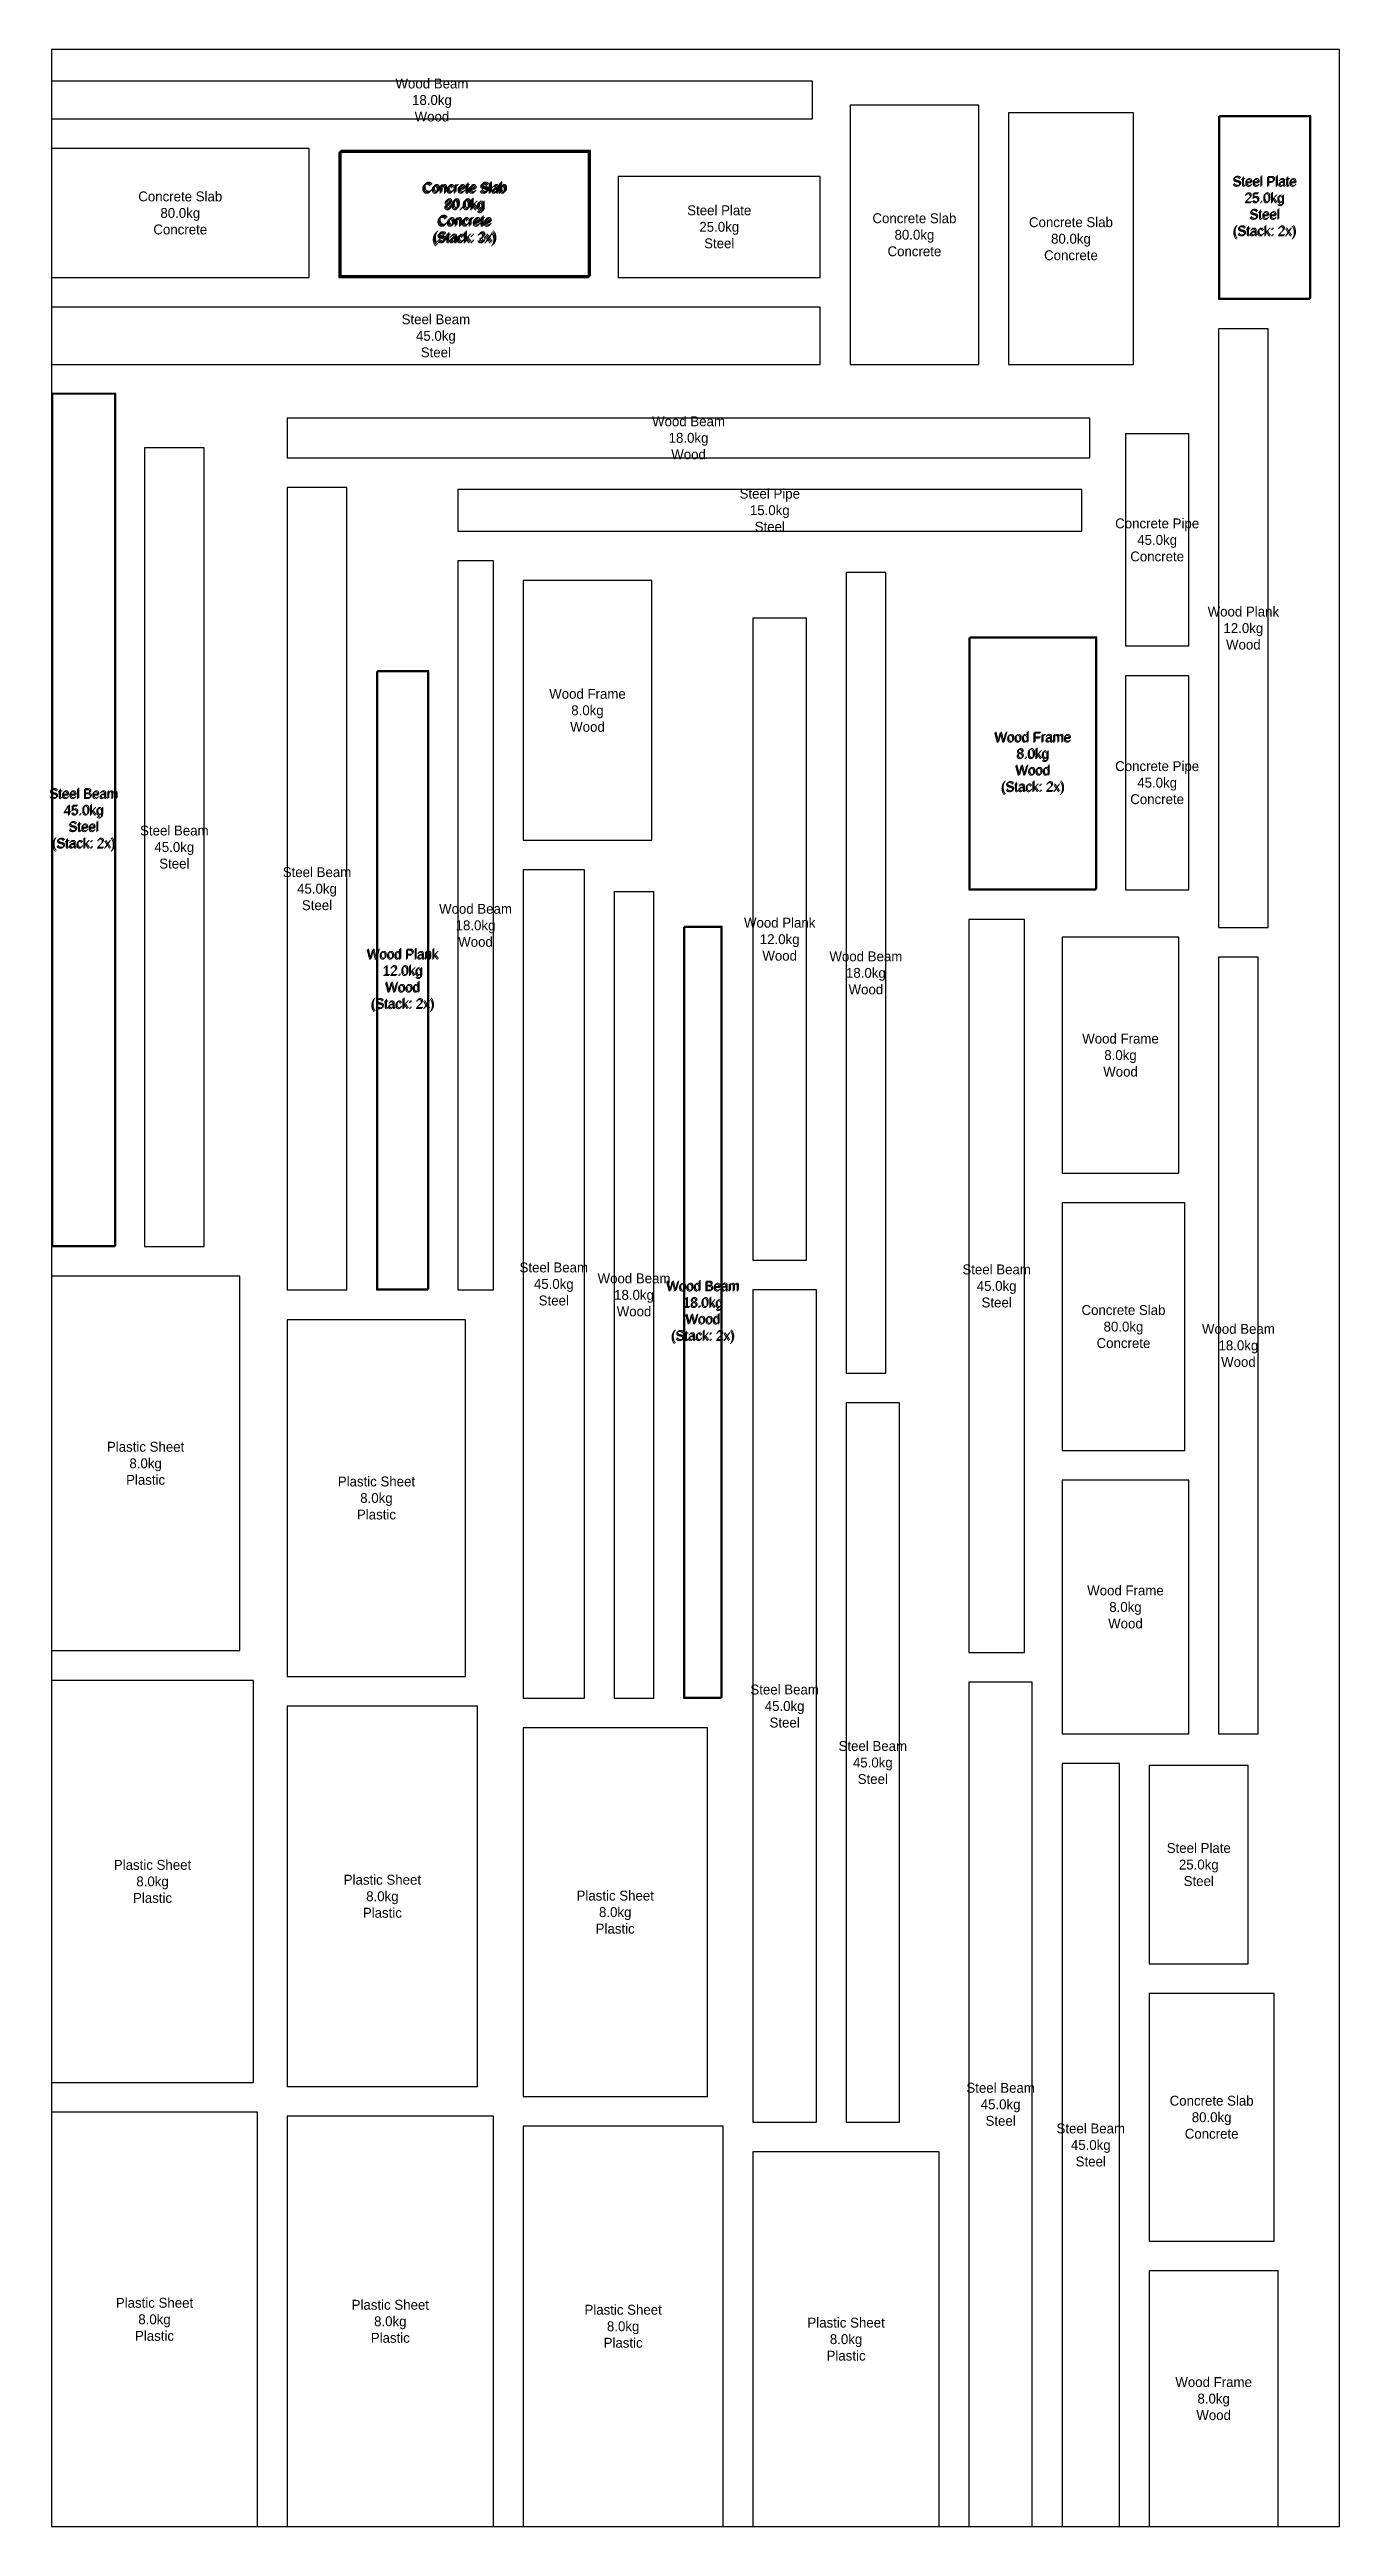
# Model space of a CAD drawing. Header units: metres. Extents: x -6 to 650, y 0 to 5450.
# Drawn here: x -1 to 650, y 1400 to 2650 of the extents above; entities that cross this region are included whole.
import ezdxf

# ---------------------------------------------------------------- set-up
doc = ezdxf.new("R2010")
doc.units = ezdxf.units.M

msp = doc.modelspace()

# ---------------------------------------------------------------- texts
at = {"char_height": 5, "attachment_point": 5}
for s, insert in [('Wood Beam\\P18.0kg\\PWood', (192, 2624.5)), ('Concrete Slab\\P80.0kg\\PConcrete', (65, 2567.5)), ('Concrete Slab\\P80.0kg\\PConcrete\\P(Stack: 3x)', (208, 2566.5)), ('Concrete Slab\\P80.0kg\\PConcrete\\P(Stack: 2x)', (208.5, 2567)), ('Concrete Slab\\P80.0kg\\PConcrete\\P(Stack: 3x)', (209, 2567.5)), ('Steel Plate\\P25.0kg\\PSteel\\P(Stack: 2x)', (612, 2570)), ('Steel Plate\\P25.0kg\\PSteel\\P(Stack: 2x)', (612.5, 2570.5)), ('Steel Plate\\P25.0kg\\PSteel', (337, 2560.5)), ('Concrete Slab\\P80.0kg\\PConcrete', (435.5, 2556.5)), ('Concrete Slab\\P80.0kg\\PConcrete', (514.5, 2554.5)), ('Steel Beam\\P45.0kg\\PSteel', (194, 2505.5)), ('Wood Beam\\P18.0kg\\PWood', (321.5, 2454)), ('Steel Pipe\\P15.0kg\\PSteel', (362.5, 2417.5)), ('Concrete Pipe\\P45.0kg\\PConcrete', (558, 2402.5)), ('Wood Plank\\P12.0kg\\PWood', (601.5, 2358)), ('Wood Frame\\P8.0kg\\PWood', (270.5, 2316.5)), ('Wood Frame\\P8.0kg\\PWood\\P(Stack: 2x)', (495, 2289.5)), ('Wood Frame\\P8.0kg\\PWood\\P(Stack: 2x)', (495.5, 2290)), ('Concrete Pipe\\P45.0kg\\PConcrete', (558, 2280)), ('Steel Beam\\P45.0kg\\PSteel\\P(Stack: 2x)', (16, 2261)), ('Steel Beam\\P45.0kg\\PSteel\\P(Stack: 2x)', (16.5, 2261.5)), ('Steel Beam\\P45.0kg\\PSteel', (62, 2247.5)), ('Steel Beam\\P45.0kg\\PSteel', (134, 2226.5)), ('Wood Beam\\P18.0kg\\PWood', (214, 2208)), ('Wood Plank\\P12.0kg\\PWood', (367.5, 2201)), ('Wood Plank\\P12.0kg\\PWood\\P(Stack: 2x)', (177, 2180)), ('Wood Plank\\P12.0kg\\PWood\\P(Stack: 2x)', (177.5, 2180.5)), ('Wood Beam\\P18.0kg\\PWood', (411, 2184)), ('Wood Frame\\P8.0kg\\PWood', (539.5, 2142.5)), ('Steel Beam\\P45.0kg\\PSteel', (253.5, 2027)), ('Wood Beam\\P18.0kg\\PWood', (294, 2021.5)), ('Wood Beam\\P18.0kg\\PWood\\P(Stack: 2x)', (328.5, 2012.5)), ('Wood Beam\\P18.0kg\\PWood\\P(Stack: 2x)', (329, 2013)), ('Steel Beam\\P45.0kg\\PSteel', (477, 2026)), ('Concrete Slab\\P80.0kg\\PConcrete', (541, 2005.5)), ('Wood Beam\\P18.0kg\\PWood', (599, 1996)), ('Plastic Sheet\\P8.0kg\\PPlastic', (47.5, 1936.5)), ('Plastic Sheet\\P8.0kg\\PPlastic', (164, 1919)), ('Wood Frame\\P8.0kg\\PWood', (542, 1864)), ('Steel Beam\\P45.0kg\\PSteel', (370, 1814)), ('Steel Beam\\P45.0kg\\PSteel', (414.5, 1785.5)), ('Steel Plate\\P25.0kg\\PSteel', (579, 1734)), ('Plastic Sheet\\P8.0kg\\PPlastic', (51, 1725.5)), ('Plastic Sheet\\P8.0kg\\PPlastic', (167, 1718)), ('Plastic Sheet\\P8.0kg\\PPlastic', (284.5, 1710)), ('Steel Beam\\P45.0kg\\PSteel', (479, 1613)), ('Concrete Slab\\P80.0kg\\PConcrete', (585.5, 1606.5)), ('Steel Beam\\P45.0kg\\PSteel', (524.5, 1592.5)), ('Plastic Sheet\\P8.0kg\\PPlastic', (52, 1504.5)), ('Plastic Sheet\\P8.0kg\\PPlastic', (171, 1503.5)), ('Plastic Sheet\\P8.0kg\\PPlastic', (288.5, 1501)), ('Plastic Sheet\\P8.0kg\\PPlastic', (401, 1494.5)), ('Wood Frame\\P8.0kg\\PWood', (586.5, 1464.5))]:
    msp.add_mtext(s, dxfattribs=dict(at, insert=insert))

# ---------------------------------------------------------------- linework, layer by layer
for points in [[(0, 1400), (650, 1400), (650, 2650), (0, 2650), (0, 1400)], [(0, 2615), (384, 2615), (384, 2634), (0, 2634), (0, 2615)], [(403, 2491), (468, 2491), (468, 2622), (403, 2622), (403, 2491)], [(483, 2491), (546, 2491), (546, 2618), (483, 2618), (483, 2491)], [(589, 2524), (635, 2524), (635, 2616), (589, 2616), (589, 2524)], [(589.5, 2524.5), (635.5, 2524.5), (635.5, 2616.5), (589.5, 2616.5), (589.5, 2524.5)], [(0, 2535), (130, 2535), (130, 2600), (0, 2600), (0, 2535)], [(145, 2535), (271, 2535), (271, 2598), (145, 2598), (145, 2535)], [(145.5, 2535.5), (271.5, 2535.5), (271.5, 2598.5), (145.5, 2598.5), (145.5, 2535.5)], [(146, 2536), (272, 2536), (272, 2599), (146, 2599), (146, 2536)], [(286, 2535), (388, 2535), (388, 2586), (286, 2586), (286, 2535)], [(0, 2491), (388, 2491), (388, 2520), (0, 2520), (0, 2491)], [(589, 2207), (614, 2207), (614, 2509), (589, 2509), (589, 2207)], [(0, 2046), (32, 2046), (32, 2476), (0, 2476), (0, 2046)], [(0.5, 2046.5), (32.5, 2046.5), (32.5, 2476.5), (0.5, 2476.5), (0.5, 2046.5)], [(119, 2444), (524, 2444), (524, 2464), (119, 2464), (119, 2444)], [(542, 2349), (574, 2349), (574, 2456), (542, 2456), (542, 2349)], [(47, 2046), (77, 2046), (77, 2449), (47, 2449), (47, 2046)], [(119, 2024), (149, 2024), (149, 2429), (119, 2429), (119, 2024)], [(205, 2407), (520, 2407), (520, 2428), (205, 2428), (205, 2407)], [(205, 2024), (223, 2024), (223, 2392), (205, 2392), (205, 2024)], [(238, 2251), (303, 2251), (303, 2382), (238, 2382), (238, 2251)], [(401, 1982), (421, 1982), (421, 2386), (401, 2386), (401, 1982)], [(354, 2039), (381, 2039), (381, 2363), (354, 2363), (354, 2039)], [(463, 2226), (527, 2226), (527, 2353), (463, 2353), (463, 2226)], [(463.5, 2226.5), (527.5, 2226.5), (527.5, 2353.5), (463.5, 2353.5), (463.5, 2226.5)], [(164, 2024), (190, 2024), (190, 2336), (164, 2336), (164, 2024)], [(164.5, 2024.5), (190.5, 2024.5), (190.5, 2336.5), (164.5, 2336.5), (164.5, 2024.5)], [(542, 2226), (574, 2226), (574, 2334), (542, 2334), (542, 2226)], [(238, 1818), (269, 1818), (269, 2236), (238, 2236), (238, 1818)], [(284, 1818), (304, 1818), (304, 2225), (284, 2225), (284, 1818)], [(319, 1818), (338, 1818), (338, 2207), (319, 2207), (319, 1818)], [(319.5, 1818.5), (338.5, 1818.5), (338.5, 2207.5), (319.5, 2207.5), (319.5, 1818.5)], [(463, 1841), (491, 1841), (491, 2211), (463, 2211), (463, 1841)], [(510, 2083), (569, 2083), (569, 2202), (510, 2202), (510, 2083)], [(589, 1800), (609, 1800), (609, 2192), (589, 2192), (589, 1800)], [(510, 1943), (572, 1943), (572, 2068), (510, 2068), (510, 1943)], [(0, 1842), (95, 1842), (95, 2031), (0, 2031), (0, 1842)], [(354, 1604), (386, 1604), (386, 2024), (354, 2024), (354, 1604)], [(119, 1829), (209, 1829), (209, 2009), (119, 2009), (119, 1829)], [(401, 1604), (428, 1604), (428, 1967), (401, 1967), (401, 1604)], [(510, 1800), (574, 1800), (574, 1928), (510, 1928), (510, 1800)], [(0, 1624), (102, 1624), (102, 1827), (0, 1827), (0, 1624)], [(463, 1400), (495, 1400), (495, 1826), (463, 1826), (463, 1400)], [(119, 1622), (215, 1622), (215, 1814), (119, 1814), (119, 1622)], [(238, 1617), (331, 1617), (331, 1803), (238, 1803), (238, 1617)], [(510, 1400), (539, 1400), (539, 1785), (510, 1785), (510, 1400)], [(554, 1684), (604, 1684), (604, 1784), (554, 1784), (554, 1684)], [(554, 1544), (617, 1544), (617, 1669), (554, 1669), (554, 1544)], [(0, 1400), (104, 1400), (104, 1609), (0, 1609), (0, 1400)], [(119, 1400), (223, 1400), (223, 1607), (119, 1607), (119, 1400)], [(238, 1400), (339, 1400), (339, 1602), (238, 1602), (238, 1400)], [(354, 1400), (448, 1400), (448, 1589), (354, 1589), (354, 1400)], [(554, 1400), (619, 1400), (619, 1529), (554, 1529), (554, 1400)]]:
    msp.add_lwpolyline(points, close=True)

msp.set_redraw_order([(e.dxf.handle, doc.entitydb.next_handle()) for e in msp.query("TEXT MTEXT ATTDEF DIMENSION ARC_DIMENSION")])  # texts and dimensions are drawn at this point

doc.saveas('drawing.dxf')
